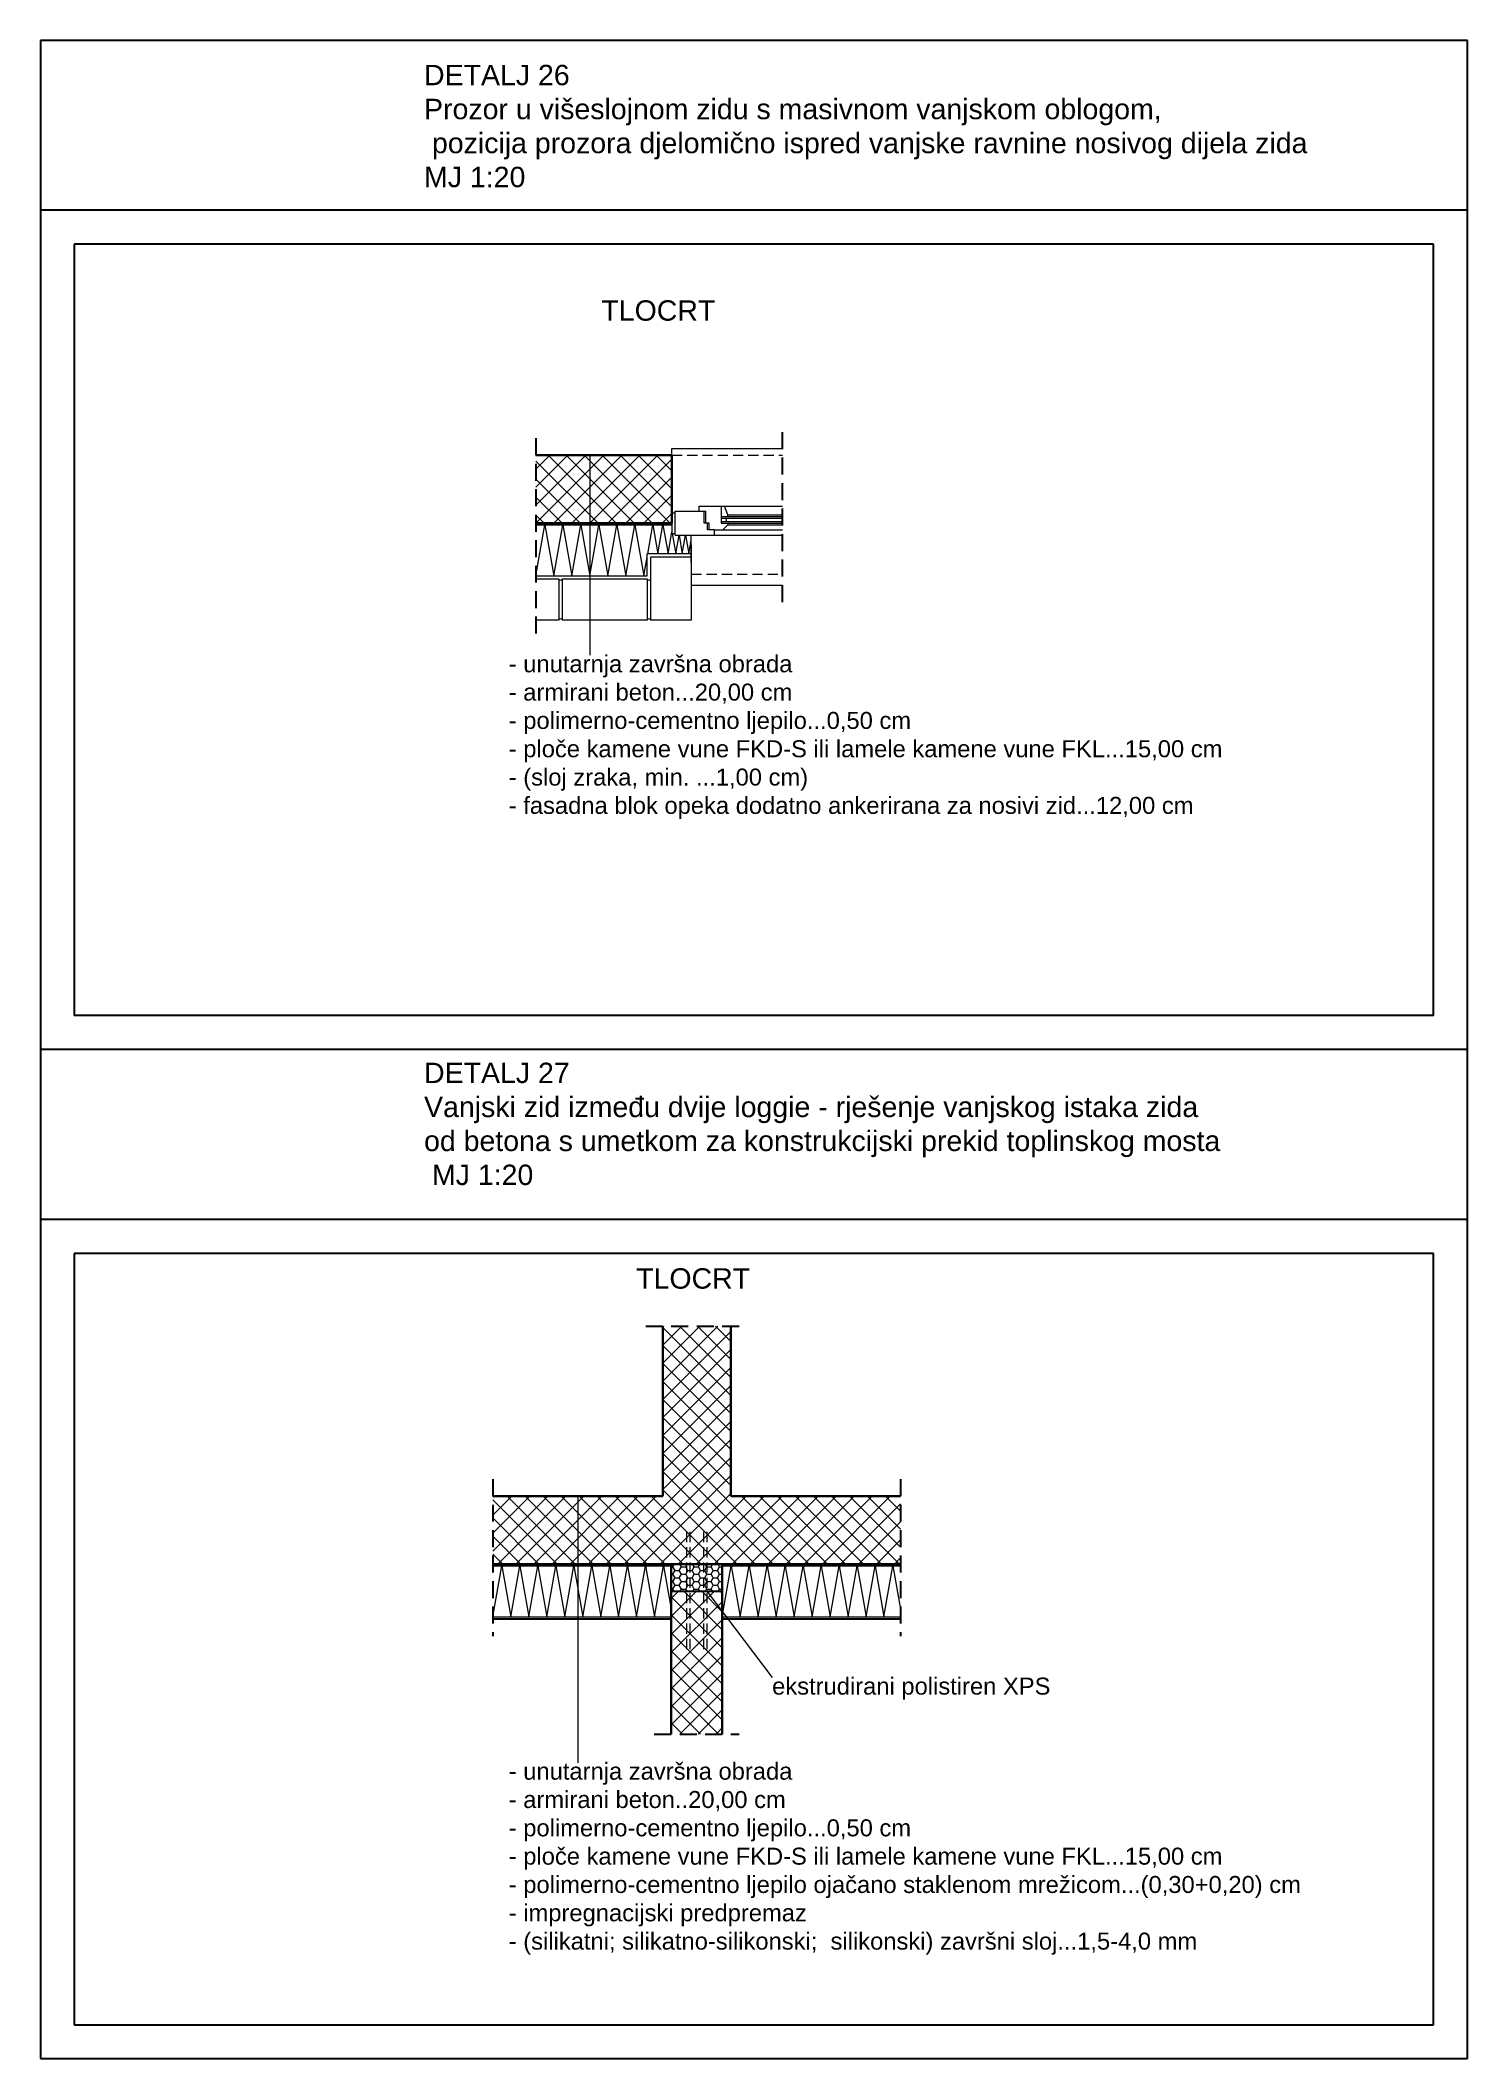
# Model space of a CAD drawing. Header units: inches. Extents: x 2845 to 78208, y 637 to 2211.
# Drawn here: x 7118.8 to 7328.8, y 637.2 to 934.2 of the extents above; entities that cross this region are included whole.
import ezdxf

# ---------------------------------------------------------------- set-up
doc = ezdxf.new("R2010")
doc.units = ezdxf.units.IN
doc.header["$MEASUREMENT"] = 0
doc.linetypes.add('DASHED', pattern=[0.75, 0.5, -0.25])
doc.layers.add('slojevi', color=150, linetype='Continuous')
doc.layers.add('t-Prozor', color=254, linetype='Continuous')
doc.styles.get("Standard").update_dxf_attribs({"font": 'arial.ttf'})

msp = doc.modelspace()

# ---------------------------------------------------------------- texts
at = {"char_height": 3, "attachment_point": 1}
for s, width, insert in [('{\\fArial|b0|i0|c238|p34;DETALJ 26\\PProzor u višeslojnom zidu s masivnom vanjskom oblogom,\\P pozicija prozora djelomično ispred vanjske ravnine nosivog dijela zida MJ 1:20 }', 130.1404, (7175.3, 930.58)), ('{\\fArial|b0|i0|c238|p34;TLOCRT}', 36.4783, (7201.39, 895.93)), ('{\\fArial|b0|i0|c238|p34;DETALJ 27\\PVanjski zid između dvije loggie - rješenje vanjskog istaka zida od betona s umetkom za konstrukcijski prekid toplinskog mosta\\P MJ 1:20}', 117.5041, (7175.3, 783.74)), ('{\\fArial|b0|i0|c238|p34;TLOCRT}', 36.4783, (7206.51, 753.49))]:
    msp.add_mtext_dynamic_manual_height_columns(s, width=width, gutter_width=1, heights=[0], dxfattribs=dict(at, insert=insert))
at = {"layer": 'slojevi', "char_height": 2.5, "width": 132.1535, "attachment_point": 1}
for s, insert in [('{\\C7;- unutarnja završna obrada\\P- armirani beton\\fArial|b0|i0|c238|p34;...\\fArial|b0|i0|c0|p34;20,00 cm\\P- polimerno-cementno ljepilo\\fArial|b0|i0|c238|p34;...\\fArial|b0|i0|c0|p34;0,50 cm\\P\\C94;- ploče kamene vune FKD-S ili lamele kamene vune FKL\\fArial|b0|i0|c238|p34;...\\fArial|b0|i0|c0|p34;1\\fArial|b0|i0|c238|p34;5\\fArial|b0|i0|c0|p34;,00 cm\\fArial|b0|i0|c238|p34;\\P\\fArial|b0|i0|c0|p34;\\C7;- (sloj zraka, min. \\fArial|b0|i0|c238|p34;...\\fArial|b0|i0|c0|p34;1,00 cm)\\P- fasadna blok opeka dodatno ankerirana za nosivi zid...12,00 cm}', (7187.76, 843.69)), ('{\\C7;- unutarnja završna obrada\\P- armirani beton\\fArial|b0|i0|c238|p34;..\\fArial|b0|i0|c0|p34;20,00 cm\\P- polimerno-cementno ljepilo\\fArial|b0|i0|c238|p34;...\\fArial|b0|i0|c0|p34;0,50 cm\\P\\C94;- ploče kamene vune FKD-S ili lamele kamene vune FKL\\fArial|b0|i0|c238|p34;...\\fArial|b0|i0|c0|p34;1\\fArial|b0|i0|c238|p34;5\\fArial|b0|i0|c0|p34;,00 cm\\P\\C7;- polimerno-cementno ljepilo ojačano staklenom mrežicom...(0,30+0,20) cm\\P- impregnacijski predpremaz\\P- (silikatni; silikatno-silikonski;  silikonski) završni sloj.\\fArial|b0|i0|c238|p34;.\\fArial|b0|i0|c0|p34;.1,5-4,0 mm}', (7187.76, 680.73))]:
    msp.add_mtext(s, dxfattribs=dict(at, insert=insert))
at = {"layer": 'slojevi', "color": 30, "insert": (7226.51, 693.25), "char_height": 2.5, "width": 86.351, "attachment_point": 1}
msp.add_mtext('ekstrudirani polistiren XPS', dxfattribs=at)

# ---------------------------------------------------------------- hatches: boundary and pattern name
at = {"lineweight": 0}
h = msp.add_hatch(dxfattribs=at)
h.set_pattern_fill('ANSI37', color=256, scale=15)
h.set_pattern_definition([(45, (6707.099, 1049.3493), (-1.325825, 1.325825), []), (135, (6707.099, 1049.3493), (-1.325825, -1.325825), [])])
h.paths.add_polyline_path([(7211.76, 873.13), (7191.76, 873.13), (7191.76, 863.13), (7211.76, 863.13)])
h = msp.add_hatch(dxfattribs=at)
h.set_pattern_fill('ANSI37', color=256, scale=15)
h.set_pattern_definition([(45, (7113.617, 1019.2339), (-1.325825, 1.325825), []), (135, (7113.617, 1019.2339), (-1.325825, -1.325825), [])])
h.paths.add_polyline_path([(7220.42, 744.95), (7210.42, 744.95), (7210.42, 719.95), (7185.42, 719.95), (7185.42, 709.95), (7245.42, 709.95), (7245.42, 719.95), (7220.42, 719.95)])
at = {"lineweight": 15}
h = msp.add_hatch(dxfattribs=at)
h.set_pattern_fill('HONEY', color=30, scale=5)
h.set_pattern_definition([(0, (4952.85257, 517.38844), (0.9375, 0.54126588), [0.625, -1.25]), (120, (4952.85257, 517.38844), (-0.9375, 0.54126588), [0.625, -1.25]), (60, (4952.85257, 517.38844), (2e-16, 1.08253175), [-1.25, 0.625])])
h.paths.add_polyline_path([(7219.17, 709.95), (7211.67, 709.95), (7211.67, 705.95), (7219.17, 705.95)])
at = {"lineweight": 0}
h = msp.add_hatch(dxfattribs=at)
h.set_pattern_fill('ANSI37', color=256, scale=15)
h.set_pattern_definition([(45, (7112.367, 1019.2339), (-1.325825, 1.325825), []), (135, (7112.367, 1019.2339), (-1.325825, -1.325825), [])])
h.paths.add_polyline_path([(7219.17, 705.95), (7211.67, 705.95), (7211.67, 684.95), (7219.17, 684.95)])

# ---------------------------------------------------------------- linework, layer by layer
for p, q in [((7118.84, 934.18), (7118.84, 637.18)), ((7328.84, 934.18), (7118.84, 934.18)), ((7328.84, 637.18), (7328.84, 934.18)), ((7328.84, 909.18), (7118.84, 909.18)), ((7123.84, 904.18), (7123.84, 790.68)), ((7323.84, 904.18), (7123.84, 904.18)), ((7323.84, 790.68), (7323.84, 904.18)), ((7323.84, 790.68), (7123.84, 790.68)), ((7328.84, 785.68), (7118.84, 785.68)), ((7328.84, 760.68), (7118.84, 760.68)), ((7323.84, 755.68), (7123.84, 755.68)), ((7123.84, 755.68), (7123.84, 642.18)), ((7323.84, 642.18), (7323.84, 755.68)), ((7211.67, 705.95), (7219.17, 705.95)), ((7123.84, 642.18), (7323.84, 642.18)), ((7118.84, 637.18), (7328.84, 637.18))]:
    msp.add_line(p, q)
at = {"linetype": 'DASHED', "ltscale": 5}
for p, q in [((7228.03, 851.53), (7228.03, 876.63)), ((7191.76, 875.63), (7191.76, 846.38)), ((7207.92, 744.95), (7222.92, 744.95)), ((7185.42, 722.45), (7185.42, 699.35)), ((7245.42, 722.45), (7245.42, 699.35)), ((7209.17, 684.95), (7221.67, 684.95))]:
    msp.add_line(p, q, dxfattribs=at)
at = {"lineweight": 0}
for p, q in [((7211.76, 873.13), (7211.76, 874.13)), ((7211.76, 874.13), (7228.03, 874.13)), ((7199.7, 873.13), (7199.7, 843.69)), ((7212.26, 864.88), (7216.76, 864.88)), ((7215.76, 864.88), (7215.76, 865.63)), ((7215.76, 865.63), (7228.03, 865.63)), ((7216.51, 863.13), (7216.51, 864.88)), ((7216.76, 863.13), (7216.76, 864.88)), ((7219.01, 865.63), (7219.01, 863.13)), ((7220.01, 864.38), (7219.51, 865.63)), ((7220.01, 864.13), (7220.01, 864.38)), ((7220.01, 864.38), (7228.03, 864.38)), ((7212.26, 861.38), (7218.01, 861.38)), ((7214.61, 857.38), (7214.61, 861.38)), ((7217.26, 863.13), (7216.51, 863.13)), ((7217.01, 862.13), (7217.01, 863.13)), ((7218.01, 862.13), (7217.01, 862.13)), ((7217.26, 862.13), (7217.26, 863.13)), ((7218.01, 861.38), (7218.01, 862.13)), ((7218.01, 862.13), (7228.03, 862.13)), ((7218.01, 861.38), (7228.03, 861.38)), ((7219.01, 864.13), (7220.01, 864.13)), ((7219.01, 863.88), (7219.76, 863.88)), ((7219.01, 863.38), (7219.76, 863.38)), ((7219.01, 863.13), (7220.01, 863.13)), ((7220.01, 862.88), (7219.26, 862.13)), ((7219.76, 863.88), (7219.76, 863.38)), ((7219.76, 863.88), (7228.03, 863.88)), ((7219.76, 863.38), (7228.03, 863.38)), ((7220.01, 864.13), (7228.03, 864.13)), ((7220.01, 863.13), (7220.01, 862.88)), ((7220.01, 863.13), (7228.03, 863.13)), ((7220.01, 862.88), (7228.03, 862.88)), ((7214.61, 859.97), (7214.61, 848.88)), ((7214.61, 858.13), (7208.61, 858.13)), ((7208.61, 858.13), (7208.61, 848.88)), ((7195.11, 854.88), (7191.76, 854.88)), ((7195.11, 854.88), (7195.11, 848.88)), ((7208.11, 854.88), (7195.61, 854.88)), ((7195.61, 854.88), (7195.61, 848.88)), ((7208.11, 854.88), (7208.11, 848.88)), ((7214.61, 854.03), (7228.03, 854.03)), ((7195.11, 848.88), (7191.76, 848.88)), ((7208.11, 848.88), (7195.61, 848.88)), ((7214.61, 848.88), (7208.61, 848.88)), ((7197.92, 719.95), (7197.92, 680.73)), ((7216.92, 705.95), (7226.51, 693.25)), ((7185.42, 701.95), (7211.67, 701.95)), ((7185.42, 701.85), (7211.67, 701.85)), ((7219.17, 701.95), (7245.42, 701.95)), ((7219.17, 701.85), (7245.42, 701.85))]:
    msp.add_line(p, q, dxfattribs=at)
at = {"lineweight": 30}
for p, q in [((7191.76, 873.13), (7211.76, 873.13)), ((7211.76, 873.13), (7211.76, 863.13)), ((7211.76, 863.13), (7191.76, 863.13)), ((7210.42, 719.95), (7210.42, 744.95)), ((7220.42, 719.95), (7220.42, 744.95)), ((7185.42, 719.95), (7210.42, 719.95)), ((7220.42, 719.95), (7245.42, 719.95)), ((7185.42, 709.95), (7245.42, 709.95)), ((7211.67, 709.95), (7211.67, 684.95)), ((7219.17, 709.95), (7219.17, 684.95))]:
    msp.add_line(p, q, dxfattribs=at)
at = {"linetype": 'DASHED', "lineweight": 0, "ltscale": 3}
for p, q in [((7211.76, 873.13), (7228.03, 873.13)), ((7214.61, 855.63), (7228.03, 855.63)), ((7213.92, 714.7), (7213.92, 697.2)), ((7214.42, 714.7), (7214.42, 697.2)), ((7216.42, 714.7), (7216.42, 697.2)), ((7216.92, 714.7), (7216.92, 697.2))]:
    msp.add_line(p, q, dxfattribs=at)
at = {"color": 94, "lineweight": 15}
for p, q in [((7191.76, 855.38), (7193.09, 862.88)), ((7191.76, 862.88), (7211.76, 862.88)), ((7193.09, 862.88), (7194.41, 855.38)), ((7194.41, 855.38), (7195.73, 862.88)), ((7195.73, 862.88), (7197.05, 855.38)), ((7197.05, 855.38), (7198.38, 862.88)), ((7198.38, 862.88), (7199.7, 855.38)), ((7199.7, 855.38), (7201.02, 862.88)), ((7201.02, 862.88), (7202.34, 855.38)), ((7202.34, 855.38), (7203.67, 862.88)), ((7203.67, 862.88), (7204.99, 855.38)), ((7204.99, 855.38), (7206.31, 862.88)), ((7206.31, 862.88), (7207.63, 855.38)), ((7208.21, 858.63), (7208.96, 862.88)), ((7208.96, 862.88), (7209.71, 858.63)), ((7209.71, 858.63), (7210.45, 862.88)), ((7210.45, 862.88), (7211.2, 858.63)), ((7211.2, 858.63), (7211.76, 861.81)), ((7211.8, 861.63), (7212.32, 858.63)), ((7212.32, 858.63), (7212.81, 861.38)), ((7212.81, 861.38), (7213.29, 858.63)), ((7213.29, 858.63), (7213.78, 861.38)), ((7213.78, 861.38), (7214.26, 858.63)), ((7214.61, 858.63), (7208.11, 858.63)), ((7208.11, 855.38), (7208.11, 858.63)), ((7214.26, 858.63), (7214.61, 860.62)), ((7191.76, 855.38), (7208.11, 855.38)), ((7207.63, 855.38), (7208.11, 858.11)), ((7185.42, 702.2), (7186.74, 709.7)), ((7185.42, 709.7), (7211.67, 709.7)), ((7186.74, 709.7), (7188.06, 702.2)), ((7188.06, 702.2), (7189.38, 709.7)), ((7189.38, 709.7), (7190.71, 702.2)), ((7190.71, 702.2), (7192.03, 709.7)), ((7192.03, 709.7), (7193.35, 702.2)), ((7193.35, 702.2), (7194.67, 709.7)), ((7194.67, 709.7), (7196, 702.2)), ((7196, 702.2), (7197.32, 709.7)), ((7197.32, 709.7), (7198.64, 702.2)), ((7198.64, 702.2), (7199.96, 709.7)), ((7199.96, 709.7), (7201.29, 702.2)), ((7201.29, 702.2), (7202.61, 709.7)), ((7202.61, 709.7), (7203.93, 702.2)), ((7203.93, 702.2), (7205.25, 709.7)), ((7205.25, 709.7), (7206.58, 702.2)), ((7206.58, 702.2), (7207.9, 709.7)), ((7207.9, 709.7), (7209.22, 702.2)), ((7209.22, 702.2), (7210.54, 709.7)), ((7210.54, 709.7), (7211.67, 703.33)), ((7219.17, 702.2), (7220.49, 709.7)), ((7219.17, 709.7), (7245.42, 709.7)), ((7220.49, 709.7), (7221.81, 702.2)), ((7221.81, 702.2), (7223.13, 709.7)), ((7223.13, 709.7), (7224.46, 702.2)), ((7224.46, 702.2), (7225.78, 709.7)), ((7225.78, 709.7), (7227.1, 702.2)), ((7227.1, 702.2), (7228.42, 709.7)), ((7228.42, 709.7), (7229.75, 702.2)), ((7229.75, 702.2), (7231.07, 709.7)), ((7231.07, 709.7), (7232.39, 702.2)), ((7232.39, 702.2), (7233.71, 709.7)), ((7233.71, 709.7), (7235.04, 702.2)), ((7235.04, 702.2), (7236.36, 709.7)), ((7236.36, 709.7), (7237.68, 702.2)), ((7237.68, 702.2), (7239, 709.7)), ((7239, 709.7), (7240.33, 702.2)), ((7240.33, 702.2), (7241.65, 709.7)), ((7241.65, 709.7), (7242.97, 702.2)), ((7242.97, 702.2), (7244.29, 709.7)), ((7244.29, 709.7), (7245.42, 703.33)), ((7185.42, 702.2), (7211.67, 702.2)), ((7219.17, 702.2), (7245.42, 702.2))]:
    msp.add_line(p, q, dxfattribs=at)
at = {"lineweight": 0}
msp.add_lwpolyline([(7212.26, 861.63), (7212.26, 864.63), (7211.76, 864.63), (7211.76, 861.63)], close=True, dxfattribs=at)
for centre, start, end in [((7195.36, 855.02), 208.7903, 331.2097), ((7208.36, 855.02), 208.7903, 331.2097), ((7195.36, 848.75), 28.7903, 151.2097), ((7208.36, 848.75), 28.7903, 151.2097)]:
    msp.add_arc(centre, 0.285, start, end, dxfattribs=at)
at = {"layer": 't-Prozor', "lineweight": 0}
msp.add_line((7212.26, 861.38), (7212.26, 864.88), dxfattribs=at)

msp.set_redraw_order([(e.dxf.handle, doc.entitydb.next_handle()) for e in msp.query("TEXT MTEXT ATTDEF DIMENSION ARC_DIMENSION")])  # texts and dimensions are drawn at this point

doc.saveas('drawing.dxf')
